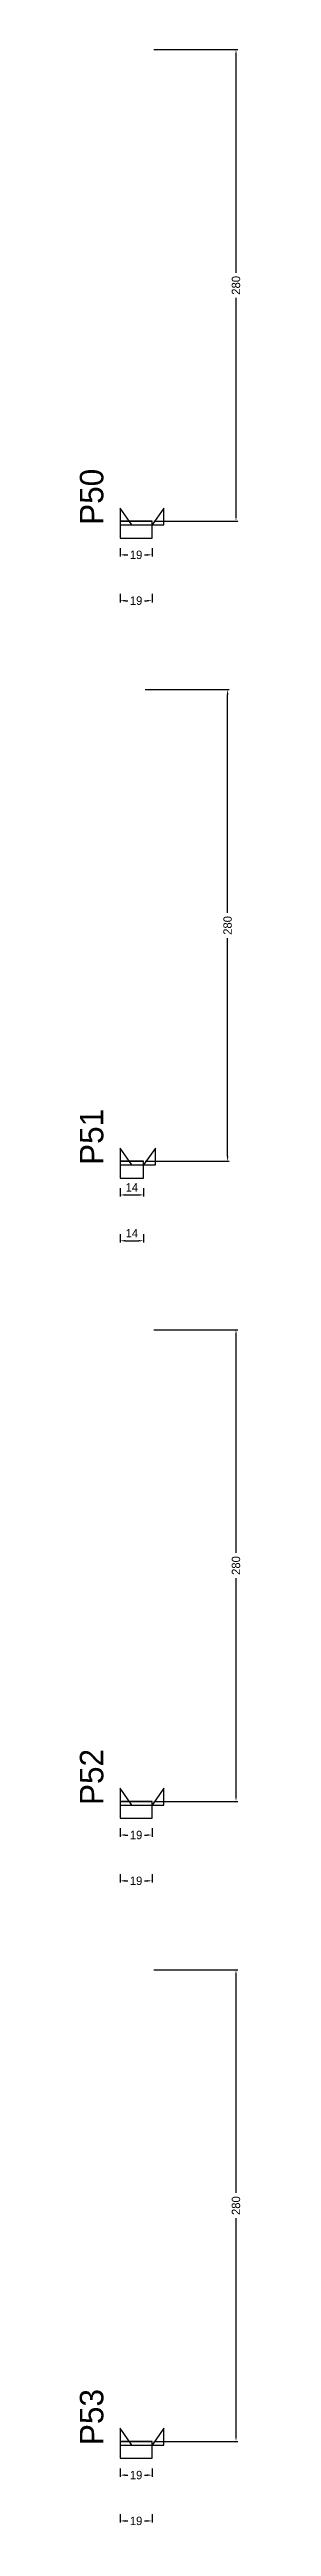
# Model space of a CAD drawing. Header units: centimetres. Extents: x -10500 to 4105, y -36866 to 295.
# Drawn here: x 3976 to 4072, y -19808 to -18338 of the extents above; entities that cross this region are included whole.
import ezdxf

# ---------------------------------------------------------------- set-up
doc = ezdxf.new("R2010")
doc.units = ezdxf.units.CM
for name, color, linetype in [('NOMENCLATURA', 7, 'Continuous'), ('SARR_2.2x10', 60, 'Continuous'), ('SARR_2.2x7', 40, 'Continuous')]:
    doc.layers.add(name, color=color, linetype=linetype)
doc.dimstyles.new('PAINEL-NOVA', dxfattribs={"dimtxt": 5, "dimasz": 3, "dimexe": 1, "dimexo": 1, "dimgap": 1, "dimtad": 1, "dimcen": 2.5, "dimazin": 3, "dimtfac": 1, "dimtmove": 0, "dimatfit": 3})

msp = doc.modelspace()

# ---------------------------------------------------------------- texts
at = {"layer": 'NOMENCLATURA'}
for s, p in [('P50', (3990, -18620)), ('P51', (3990, -19000)), ('P52', (3990, -19380)), ('P53', (3990, -19760))]:
    msp.add_text(s, height=14, rotation=90, dxfattribs=at).set_placement(p)

# ---------------------------------------------------------------- blocks, each defined once
blk = doc.blocks.new('_CLOSEDFILLED')
at = {"color": 0, "linetype": 'BYBLOCK'}
blk.add_solid([(-1, 0.16), (0, 0), (-1, -0.16)], dxfattribs=at)
blk = doc.blocks.new('*D1373')
for p, q in [((4000, -19773.8), (4000, -19778.8)), ((4003, -19777.8), (4004.5, -19777.8)), ((4014.5, -19777.8), (4016, -19777.8)), ((4019, -19773.8), (4019, -19778.8))]:
    blk.add_line(p, q)
at = {"layer": 'Defpoints'}
for p in [(4000, -19772.8), (4000, -19777.8), (4019, -19772.8)]:
    blk.add_point(p, dxfattribs=at)
at = {"layer": 'SARR_2.2x10', "xscale": 3, "yscale": 3, "rotation": 180}
blk.add_blockref('_CLOSEDFILLED', (4000, -19777.8), dxfattribs=at)
at = {"layer": 'SARR_2.2x10', "xscale": 3, "yscale": 3}
blk.add_blockref('_CLOSEDFILLED', (4019, -19777.8), dxfattribs=at)
at = {"layer": 'SARR_2.2x10', "insert": (4009.5, -19777.8), "char_height": 5, "attachment_point": 5}
blk.add_mtext('19', dxfattribs=at)
blk = doc.blocks.new('*D1374')
for p, q in [((4020, -19477.8), (4070, -19477.8)), ((4069, -19610.3), (4069, -19480.8)), ((4069, -19754.8), (4069, -19625.3)), ((4020, -19757.8), (4070, -19757.8))]:
    blk.add_line(p, q)
at = {"layer": 'Defpoints'}
for p in [(4019, -19477.8), (4019, -19757.8), (4069, -19757.8)]:
    blk.add_point(p, dxfattribs=at)
at = {"layer": 'SARR_2.2x10', "xscale": 3, "yscale": 3}
for p, rotation in [((4069, -19477.8), 90), ((4069, -19757.8), 270)]:
    blk.add_blockref('_CLOSEDFILLED', p, dxfattribs=dict(at, rotation=rotation))
at = {"layer": 'SARR_2.2x10', "insert": (4069, -19617.8), "char_height": 5, "attachment_point": 5, "rotation": 90}
blk.add_mtext('280', dxfattribs=at)
blk = doc.blocks.new('*D1375')
for p, q in [((4020, -19477.8), (4070, -19477.8)), ((4069, -19610.3), (4069, -19480.8)), ((4069, -19754.8), (4069, -19625.3)), ((4020, -19757.8), (4070, -19757.8))]:
    blk.add_line(p, q)
at = {"layer": 'Defpoints'}
for p in [(4019, -19477.8), (4019, -19757.8), (4069, -19757.8)]:
    blk.add_point(p, dxfattribs=at)
at = {"layer": 'SARR_2.2x10', "xscale": 3, "yscale": 3}
for p, rotation in [((4069, -19477.8), 90), ((4069, -19757.8), 270)]:
    blk.add_blockref('_CLOSEDFILLED', p, dxfattribs=dict(at, rotation=rotation))
at = {"layer": 'SARR_2.2x10', "insert": (4069, -19617.8), "char_height": 5, "attachment_point": 5, "rotation": 90}
blk.add_mtext('280', dxfattribs=at)
blk = doc.blocks.new('*D1376')
for p, q in [((4020, -19477.8), (4070, -19477.8)), ((4069, -19610.3), (4069, -19480.8)), ((4069, -19754.8), (4069, -19625.3)), ((4020, -19757.8), (4070, -19757.8))]:
    blk.add_line(p, q)
at = {"layer": 'Defpoints'}
for p in [(4019, -19477.8), (4019, -19757.8), (4069, -19757.8)]:
    blk.add_point(p, dxfattribs=at)
at = {"layer": 'SARR_2.2x10', "xscale": 3, "yscale": 3}
for p, rotation in [((4069, -19477.8), 90), ((4069, -19757.8), 270)]:
    blk.add_blockref('_CLOSEDFILLED', p, dxfattribs=dict(at, rotation=rotation))
at = {"layer": 'SARR_2.2x10', "insert": (4069, -19617.8), "char_height": 5, "attachment_point": 5, "rotation": 90}
blk.add_mtext('280', dxfattribs=at)
blk = doc.blocks.new('*D1377')
for p, q in [((4020, -19477.8), (4070, -19477.8)), ((4069, -19610.3), (4069, -19480.8)), ((4069, -19754.8), (4069, -19625.3)), ((4020, -19757.8), (4070, -19757.8))]:
    blk.add_line(p, q)
at = {"layer": 'Defpoints'}
for p in [(4019, -19477.8), (4019, -19757.8), (4069, -19757.8)]:
    blk.add_point(p, dxfattribs=at)
at = {"layer": 'SARR_2.2x10', "xscale": 3, "yscale": 3}
for p, rotation in [((4069, -19477.8), 90), ((4069, -19757.8), 270)]:
    blk.add_blockref('_CLOSEDFILLED', p, dxfattribs=dict(at, rotation=rotation))
at = {"layer": 'SARR_2.2x10', "insert": (4069, -19617.8), "char_height": 5, "attachment_point": 5, "rotation": 90}
blk.add_mtext('280', dxfattribs=at)
blk = doc.blocks.new('*D1378')
for p, q in [((4000, -19801), (4000, -19806)), ((4003, -19805), (4004.5, -19805)), ((4014.5, -19805), (4016, -19805)), ((4019, -19801), (4019, -19806))]:
    blk.add_line(p, q)
at = {"layer": 'Defpoints'}
for p in [(4000, -19800), (4000, -19805), (4019, -19800)]:
    blk.add_point(p, dxfattribs=at)
at = {"layer": 'SARR_2.2x10', "xscale": 3, "yscale": 3, "rotation": 180}
blk.add_blockref('_CLOSEDFILLED', (4000, -19805), dxfattribs=at)
at = {"layer": 'SARR_2.2x10', "xscale": 3, "yscale": 3}
blk.add_blockref('_CLOSEDFILLED', (4019, -19805), dxfattribs=at)
at = {"layer": 'SARR_2.2x10', "insert": (4009.5, -19805), "char_height": 5, "attachment_point": 5}
blk.add_mtext('19', dxfattribs=at)
blk = doc.blocks.new('GRA-E')
at = {"layer": 'SARR_2.2x7'}
blk.add_lwpolyline([(0, 0), (7, 0), (0, 10)], close=True, dxfattribs=at)
blk = doc.blocks.new('GRA-D')
at = {"layer": 'SARR_2.2x7'}
blk.add_lwpolyline([(0, 0), (7, 0), (7, 10)], close=True, dxfattribs=at)
blk = doc.blocks.new('*D1347')
for p, q in [((4000, -19393.8), (4000, -19398.8)), ((4019, -19393.8), (4019, -19398.8)), ((4003, -19397.8), (4004.5, -19397.8)), ((4014.5, -19397.8), (4016, -19397.8))]:
    blk.add_line(p, q)
at = {"layer": 'Defpoints'}
for p in [(4000, -19392.8), (4019, -19392.8), (4000, -19397.8)]:
    blk.add_point(p, dxfattribs=at)
at = {"layer": 'SARR_2.2x10', "xscale": 3, "yscale": 3, "rotation": 180}
blk.add_blockref('_CLOSEDFILLED', (4000, -19397.8), dxfattribs=at)
at = {"layer": 'SARR_2.2x10', "xscale": 3, "yscale": 3}
blk.add_blockref('_CLOSEDFILLED', (4019, -19397.8), dxfattribs=at)
at = {"layer": 'SARR_2.2x10', "insert": (4009.5, -19397.8), "char_height": 5, "attachment_point": 5}
blk.add_mtext('19', dxfattribs=at)
blk = doc.blocks.new('*D1348')
for p, q in [((4020, -19097.8), (4070, -19097.8)), ((4069, -19230.3), (4069, -19100.8)), ((4069, -19374.8), (4069, -19245.3)), ((4020, -19377.8), (4070, -19377.8))]:
    blk.add_line(p, q)
at = {"layer": 'Defpoints'}
for p in [(4019, -19097.8), (4019, -19377.8), (4069, -19377.8)]:
    blk.add_point(p, dxfattribs=at)
at = {"layer": 'SARR_2.2x10', "xscale": 3, "yscale": 3}
for p, rotation in [((4069, -19097.8), 90), ((4069, -19377.8), 270)]:
    blk.add_blockref('_CLOSEDFILLED', p, dxfattribs=dict(at, rotation=rotation))
at = {"layer": 'SARR_2.2x10', "insert": (4069, -19237.8), "char_height": 5, "attachment_point": 5, "rotation": 90}
blk.add_mtext('280', dxfattribs=at)
blk = doc.blocks.new('*D1349')
for p, q in [((4020, -19097.8), (4070, -19097.8)), ((4069, -19230.3), (4069, -19100.8)), ((4069, -19374.8), (4069, -19245.3)), ((4020, -19377.8), (4070, -19377.8))]:
    blk.add_line(p, q)
at = {"layer": 'Defpoints'}
for p in [(4019, -19097.8), (4019, -19377.8), (4069, -19377.8)]:
    blk.add_point(p, dxfattribs=at)
at = {"layer": 'SARR_2.2x10', "xscale": 3, "yscale": 3}
for p, rotation in [((4069, -19097.8), 90), ((4069, -19377.8), 270)]:
    blk.add_blockref('_CLOSEDFILLED', p, dxfattribs=dict(at, rotation=rotation))
at = {"layer": 'SARR_2.2x10', "insert": (4069, -19237.8), "char_height": 5, "attachment_point": 5, "rotation": 90}
blk.add_mtext('280', dxfattribs=at)
blk = doc.blocks.new('*D1350')
for p, q in [((4020, -19097.8), (4070, -19097.8)), ((4069, -19230.3), (4069, -19100.8)), ((4069, -19374.8), (4069, -19245.3)), ((4020, -19377.8), (4070, -19377.8))]:
    blk.add_line(p, q)
at = {"layer": 'Defpoints'}
for p in [(4019, -19097.8), (4019, -19377.8), (4069, -19377.8)]:
    blk.add_point(p, dxfattribs=at)
at = {"layer": 'SARR_2.2x10', "xscale": 3, "yscale": 3}
for p, rotation in [((4069, -19097.8), 90), ((4069, -19377.8), 270)]:
    blk.add_blockref('_CLOSEDFILLED', p, dxfattribs=dict(at, rotation=rotation))
at = {"layer": 'SARR_2.2x10', "insert": (4069, -19237.8), "char_height": 5, "attachment_point": 5, "rotation": 90}
blk.add_mtext('280', dxfattribs=at)
blk = doc.blocks.new('*D1351')
for p, q in [((4020, -19097.8), (4070, -19097.8)), ((4069, -19230.3), (4069, -19100.8)), ((4069, -19374.8), (4069, -19245.3)), ((4020, -19377.8), (4070, -19377.8))]:
    blk.add_line(p, q)
at = {"layer": 'Defpoints'}
for p in [(4019, -19097.8), (4019, -19377.8), (4069, -19377.8)]:
    blk.add_point(p, dxfattribs=at)
at = {"layer": 'SARR_2.2x10', "xscale": 3, "yscale": 3}
for p, rotation in [((4069, -19097.8), 90), ((4069, -19377.8), 270)]:
    blk.add_blockref('_CLOSEDFILLED', p, dxfattribs=dict(at, rotation=rotation))
at = {"layer": 'SARR_2.2x10', "insert": (4069, -19237.8), "char_height": 5, "attachment_point": 5, "rotation": 90}
blk.add_mtext('280', dxfattribs=at)
blk = doc.blocks.new('*D1352')
for p, q in [((4000, -19421), (4000, -19426)), ((4003, -19425), (4004.5, -19425)), ((4014.5, -19425), (4016, -19425)), ((4019, -19421), (4019, -19426))]:
    blk.add_line(p, q)
at = {"layer": 'Defpoints'}
for p in [(4000, -19420), (4000, -19425), (4019, -19420)]:
    blk.add_point(p, dxfattribs=at)
at = {"layer": 'SARR_2.2x10', "xscale": 3, "yscale": 3, "rotation": 180}
blk.add_blockref('_CLOSEDFILLED', (4000, -19425), dxfattribs=at)
at = {"layer": 'SARR_2.2x10', "xscale": 3, "yscale": 3}
blk.add_blockref('_CLOSEDFILLED', (4019, -19425), dxfattribs=at)
at = {"layer": 'SARR_2.2x10', "insert": (4009.5, -19425), "char_height": 5, "attachment_point": 5}
blk.add_mtext('19', dxfattribs=at)
blk = doc.blocks.new('*D1321')
for p, q in [((4000, -19013.8), (4000, -19018.8)), ((4003, -19017.8), (4011, -19017.8)), ((4014, -19013.8), (4014, -19018.8))]:
    blk.add_line(p, q)
at = {"layer": 'Defpoints'}
for p in [(4000, -19012.8), (4014, -19012.8), (4000, -19017.8)]:
    blk.add_point(p, dxfattribs=at)
at = {"layer": 'SARR_2.2x10', "xscale": 3, "yscale": 3, "rotation": 180}
blk.add_blockref('_CLOSEDFILLED', (4000, -19017.8), dxfattribs=at)
at = {"layer": 'SARR_2.2x10', "xscale": 3, "yscale": 3}
blk.add_blockref('_CLOSEDFILLED', (4014, -19017.8), dxfattribs=at)
at = {"layer": 'SARR_2.2x10', "insert": (4007, -19013.3), "char_height": 5, "attachment_point": 5}
blk.add_mtext('14', dxfattribs=at)
blk = doc.blocks.new('*D1322')
for p, q in [((4015, -18717.8), (4065, -18717.8)), ((4064, -18850.3), (4064, -18720.8)), ((4064, -18994.8), (4064, -18865.3)), ((4015, -18997.8), (4065, -18997.8))]:
    blk.add_line(p, q)
at = {"layer": 'Defpoints'}
for p in [(4014, -18717.8), (4014, -18997.8), (4064, -18997.8)]:
    blk.add_point(p, dxfattribs=at)
at = {"layer": 'SARR_2.2x10', "xscale": 3, "yscale": 3}
for p, rotation in [((4064, -18717.8), 90), ((4064, -18997.8), 270)]:
    blk.add_blockref('_CLOSEDFILLED', p, dxfattribs=dict(at, rotation=rotation))
at = {"layer": 'SARR_2.2x10', "insert": (4064, -18857.8), "char_height": 5, "attachment_point": 5, "rotation": 90}
blk.add_mtext('280', dxfattribs=at)
blk = doc.blocks.new('*D1323')
for p, q in [((4015, -18717.8), (4065, -18717.8)), ((4064, -18850.3), (4064, -18720.8)), ((4064, -18994.8), (4064, -18865.3)), ((4015, -18997.8), (4065, -18997.8))]:
    blk.add_line(p, q)
at = {"layer": 'Defpoints'}
for p in [(4014, -18717.8), (4014, -18997.8), (4064, -18997.8)]:
    blk.add_point(p, dxfattribs=at)
at = {"layer": 'SARR_2.2x10', "xscale": 3, "yscale": 3}
for p, rotation in [((4064, -18717.8), 90), ((4064, -18997.8), 270)]:
    blk.add_blockref('_CLOSEDFILLED', p, dxfattribs=dict(at, rotation=rotation))
at = {"layer": 'SARR_2.2x10', "insert": (4064, -18857.8), "char_height": 5, "attachment_point": 5, "rotation": 90}
blk.add_mtext('280', dxfattribs=at)
blk = doc.blocks.new('*D1324')
for p, q in [((4015, -18717.8), (4065, -18717.8)), ((4064, -18850.3), (4064, -18720.8)), ((4064, -18994.8), (4064, -18865.3)), ((4015, -18997.8), (4065, -18997.8))]:
    blk.add_line(p, q)
at = {"layer": 'Defpoints'}
for p in [(4014, -18717.8), (4014, -18997.8), (4064, -18997.8)]:
    blk.add_point(p, dxfattribs=at)
at = {"layer": 'SARR_2.2x10', "xscale": 3, "yscale": 3}
for p, rotation in [((4064, -18717.8), 90), ((4064, -18997.8), 270)]:
    blk.add_blockref('_CLOSEDFILLED', p, dxfattribs=dict(at, rotation=rotation))
at = {"layer": 'SARR_2.2x10', "insert": (4064, -18857.8), "char_height": 5, "attachment_point": 5, "rotation": 90}
blk.add_mtext('280', dxfattribs=at)
blk = doc.blocks.new('*D1325')
for p, q in [((4015, -18717.8), (4065, -18717.8)), ((4064, -18850.3), (4064, -18720.8)), ((4064, -18994.8), (4064, -18865.3)), ((4015, -18997.8), (4065, -18997.8))]:
    blk.add_line(p, q)
at = {"layer": 'Defpoints'}
for p in [(4014, -18717.8), (4014, -18997.8), (4064, -18997.8)]:
    blk.add_point(p, dxfattribs=at)
at = {"layer": 'SARR_2.2x10', "xscale": 3, "yscale": 3}
for p, rotation in [((4064, -18717.8), 90), ((4064, -18997.8), 270)]:
    blk.add_blockref('_CLOSEDFILLED', p, dxfattribs=dict(at, rotation=rotation))
at = {"layer": 'SARR_2.2x10', "insert": (4064, -18857.8), "char_height": 5, "attachment_point": 5, "rotation": 90}
blk.add_mtext('280', dxfattribs=at)
blk = doc.blocks.new('*D1326')
for p, q in [((4000, -19041), (4000, -19046)), ((4014, -19041), (4014, -19046)), ((4003, -19045), (4011, -19045))]:
    blk.add_line(p, q)
at = {"layer": 'Defpoints'}
for p in [(4000, -19040), (4014, -19040), (4000, -19045)]:
    blk.add_point(p, dxfattribs=at)
at = {"layer": 'SARR_2.2x10', "xscale": 3, "yscale": 3, "rotation": 180}
blk.add_blockref('_CLOSEDFILLED', (4000, -19045), dxfattribs=at)
at = {"layer": 'SARR_2.2x10', "xscale": 3, "yscale": 3}
blk.add_blockref('_CLOSEDFILLED', (4014, -19045), dxfattribs=at)
at = {"layer": 'SARR_2.2x10', "insert": (4007, -19040.5), "char_height": 5, "attachment_point": 5}
blk.add_mtext('14', dxfattribs=at)
blk = doc.blocks.new('*D1295')
for p, q in [((4000, -18633.8), (4000, -18638.8)), ((4003, -18637.8), (4004.5, -18637.8)), ((4014.5, -18637.8), (4016, -18637.8)), ((4019, -18633.8), (4019, -18638.8))]:
    blk.add_line(p, q)
at = {"layer": 'Defpoints'}
for p in [(4000, -18632.8), (4000, -18637.8), (4019, -18632.8)]:
    blk.add_point(p, dxfattribs=at)
at = {"layer": 'SARR_2.2x10', "xscale": 3, "yscale": 3, "rotation": 180}
blk.add_blockref('_CLOSEDFILLED', (4000, -18637.8), dxfattribs=at)
at = {"layer": 'SARR_2.2x10', "xscale": 3, "yscale": 3}
blk.add_blockref('_CLOSEDFILLED', (4019, -18637.8), dxfattribs=at)
at = {"layer": 'SARR_2.2x10', "insert": (4009.5, -18637.8), "char_height": 5, "attachment_point": 5}
blk.add_mtext('19', dxfattribs=at)
blk = doc.blocks.new('*D1296')
for p, q in [((4020, -18337.8), (4070, -18337.8)), ((4069, -18470.3), (4069, -18340.8)), ((4069, -18614.8), (4069, -18485.3)), ((4020, -18617.8), (4070, -18617.8))]:
    blk.add_line(p, q)
at = {"layer": 'Defpoints'}
for p in [(4019, -18337.8), (4019, -18617.8), (4069, -18617.8)]:
    blk.add_point(p, dxfattribs=at)
at = {"layer": 'SARR_2.2x10', "xscale": 3, "yscale": 3}
for p, rotation in [((4069, -18337.8), 90), ((4069, -18617.8), 270)]:
    blk.add_blockref('_CLOSEDFILLED', p, dxfattribs=dict(at, rotation=rotation))
at = {"layer": 'SARR_2.2x10', "insert": (4069, -18477.8), "char_height": 5, "attachment_point": 5, "rotation": 90}
blk.add_mtext('280', dxfattribs=at)
blk = doc.blocks.new('*D1297')
for p, q in [((4020, -18337.8), (4070, -18337.8)), ((4069, -18470.3), (4069, -18340.8)), ((4069, -18614.8), (4069, -18485.3)), ((4020, -18617.8), (4070, -18617.8))]:
    blk.add_line(p, q)
at = {"layer": 'Defpoints'}
for p in [(4019, -18337.8), (4019, -18617.8), (4069, -18617.8)]:
    blk.add_point(p, dxfattribs=at)
at = {"layer": 'SARR_2.2x10', "xscale": 3, "yscale": 3}
for p, rotation in [((4069, -18337.8), 90), ((4069, -18617.8), 270)]:
    blk.add_blockref('_CLOSEDFILLED', p, dxfattribs=dict(at, rotation=rotation))
at = {"layer": 'SARR_2.2x10', "insert": (4069, -18477.8), "char_height": 5, "attachment_point": 5, "rotation": 90}
blk.add_mtext('280', dxfattribs=at)
blk = doc.blocks.new('*D1298')
for p, q in [((4020, -18337.8), (4070, -18337.8)), ((4069, -18470.3), (4069, -18340.8)), ((4069, -18614.8), (4069, -18485.3)), ((4020, -18617.8), (4070, -18617.8))]:
    blk.add_line(p, q)
at = {"layer": 'Defpoints'}
for p in [(4019, -18337.8), (4019, -18617.8), (4069, -18617.8)]:
    blk.add_point(p, dxfattribs=at)
at = {"layer": 'SARR_2.2x10', "xscale": 3, "yscale": 3}
for p, rotation in [((4069, -18337.8), 90), ((4069, -18617.8), 270)]:
    blk.add_blockref('_CLOSEDFILLED', p, dxfattribs=dict(at, rotation=rotation))
at = {"layer": 'SARR_2.2x10', "insert": (4069, -18477.8), "char_height": 5, "attachment_point": 5, "rotation": 90}
blk.add_mtext('280', dxfattribs=at)
blk = doc.blocks.new('*D1299')
for p, q in [((4020, -18337.8), (4070, -18337.8)), ((4069, -18470.3), (4069, -18340.8)), ((4069, -18614.8), (4069, -18485.3)), ((4020, -18617.8), (4070, -18617.8))]:
    blk.add_line(p, q)
at = {"layer": 'Defpoints'}
for p in [(4019, -18337.8), (4019, -18617.8), (4069, -18617.8)]:
    blk.add_point(p, dxfattribs=at)
at = {"layer": 'SARR_2.2x10', "xscale": 3, "yscale": 3}
for p, rotation in [((4069, -18337.8), 90), ((4069, -18617.8), 270)]:
    blk.add_blockref('_CLOSEDFILLED', p, dxfattribs=dict(at, rotation=rotation))
at = {"layer": 'SARR_2.2x10', "insert": (4069, -18477.8), "char_height": 5, "attachment_point": 5, "rotation": 90}
blk.add_mtext('280', dxfattribs=at)
blk = doc.blocks.new('*D1300')
for p, q in [((4000, -18661), (4000, -18666)), ((4003, -18665), (4004.5, -18665)), ((4014.5, -18665), (4016, -18665)), ((4019, -18661), (4019, -18666))]:
    blk.add_line(p, q)
at = {"layer": 'Defpoints'}
for p in [(4000, -18660), (4019, -18660), (4000, -18665)]:
    blk.add_point(p, dxfattribs=at)
at = {"layer": 'SARR_2.2x10', "xscale": 3, "yscale": 3, "rotation": 180}
blk.add_blockref('_CLOSEDFILLED', (4000, -18665), dxfattribs=at)
at = {"layer": 'SARR_2.2x10', "xscale": 3, "yscale": 3}
blk.add_blockref('_CLOSEDFILLED', (4019, -18665), dxfattribs=at)
at = {"layer": 'SARR_2.2x10', "insert": (4009.5, -18665), "char_height": 5, "attachment_point": 5}
blk.add_mtext('19', dxfattribs=at)

# ---------------------------------------------------------------- dimensions: what is measured, and where the dimension line sits
at = {"layer": 'SARR_2.2x10'}
for base, p1, p2, picture, middle in [((4069, -18617.8), (4019, -18617.8), (4019, -18337.8), '*D1296', (4069, -18477.8)), ((4069, -18617.8), (4019, -18617.8), (4019, -18337.8), '*D1297', (4069, -18477.8)), ((4069, -18617.8), (4019, -18617.8), (4019, -18337.8), '*D1298', (4069, -18477.8)), ((4069, -18617.8), (4019, -18617.8), (4019, -18337.8), '*D1299', (4069, -18477.8)), ((4064, -18997.8), (4014, -18997.8), (4014, -18717.8), '*D1322', (4064, -18857.8)), ((4064, -18997.8), (4014, -18997.8), (4014, -18717.8), '*D1323', (4064, -18857.8)), ((4064, -18997.8), (4014, -18997.8), (4014, -18717.8), '*D1324', (4064, -18857.8)), ((4064, -18997.8), (4014, -18997.8), (4014, -18717.8), '*D1325', (4064, -18857.8)), ((4069, -19377.8), (4019, -19377.8), (4019, -19097.8), '*D1348', (4069, -19237.8)), ((4069, -19377.8), (4019, -19377.8), (4019, -19097.8), '*D1349', (4069, -19237.8)), ((4069, -19377.8), (4019, -19377.8), (4019, -19097.8), '*D1350', (4069, -19237.8)), ((4069, -19377.8), (4019, -19377.8), (4019, -19097.8), '*D1351', (4069, -19237.8)), ((4069, -19757.8), (4019, -19757.8), (4019, -19477.8), '*D1374', (4069, -19617.8)), ((4069, -19757.8), (4019, -19757.8), (4019, -19477.8), '*D1375', (4069, -19617.8)), ((4069, -19757.8), (4019, -19757.8), (4019, -19477.8), '*D1376', (4069, -19617.8)), ((4069, -19757.8), (4019, -19757.8), (4019, -19477.8), '*D1377', (4069, -19617.8))]:
    dim = msp.add_linear_dim(base=base, p1=p1, p2=p2, angle=90, dimstyle='PAINEL-NOVA', dxfattribs=at)
    dim.commit()
    dim.dimension.update_dxf_attribs({"geometry": picture, "text_midpoint": middle})
for base, p1, p2, picture, middle in [((4000, -18637.8), (4000, -18632.8), (4019, -18632.8), '*D1295', (4009.5, -18637.8)), ((4000, -18665), (4000, -18660), (4019, -18660), '*D1300', (4009.5, -18665)), ((4000, -19017.8), (4000, -19012.8), (4014, -19012.8), '*D1321', (4007, -19013.3)), ((4000, -19045), (4000, -19040), (4014, -19040), '*D1326', (4007, -19040.5)), ((4000, -19397.8), (4000, -19392.8), (4019, -19392.8), '*D1347', (4009.5, -19397.8)), ((4000, -19425), (4000, -19420), (4019, -19420), '*D1352', (4009.5, -19425)), ((4000, -19777.8), (4000, -19772.8), (4019, -19772.8), '*D1373', (4009.5, -19777.8)), ((4000, -19805), (4000, -19800), (4019, -19800), '*D1378', (4009.5, -19805))]:
    dim = msp.add_linear_dim(base=base, p1=p1, p2=p2, dimstyle='PAINEL-NOVA', dxfattribs=at)
    dim.commit()
    dim.dimension.update_dxf_attribs({"geometry": picture, "text_midpoint": middle})

# ---------------------------------------------------------------- linework, layer by layer
at = {"layer": 'SARR_2.2x10'}
for p, q in [((4019, -18617.8), (4000, -18617.8)), ((4000, -18617.8), (4000, -18627.8)), ((4000, -18627.8), (4019, -18627.8)), ((4019, -18627.8), (4019, -18617.8)), ((4014, -18997.8), (4000, -18997.8)), ((4000, -18997.8), (4000, -19007.8)), ((4014, -19007.8), (4014, -18997.8)), ((4000, -19007.8), (4014, -19007.8)), ((4019, -19377.8), (4000, -19377.8)), ((4000, -19377.8), (4000, -19387.8)), ((4019, -19387.8), (4019, -19377.8)), ((4000, -19387.8), (4019, -19387.8)), ((4019, -19757.8), (4000, -19757.8)), ((4000, -19757.8), (4000, -19767.8)), ((4019, -19767.8), (4019, -19757.8)), ((4000, -19767.8), (4019, -19767.8))]:
    msp.add_line(p, q, dxfattribs=at)
at = {"layer": 'SARR_2.2x7'}
for p, q in [((4019, -18617.8), (4000, -18617.8)), ((4000, -18617.8), (4000, -18620)), ((4000, -18617.8), (4007, -18617.8)), ((4000, -18617.8), (4007, -18617.8)), ((4000, -18617.8), (4007, -18617.8)), ((4000, -18617.8), (4007, -18617.8)), ((4000, -18620), (4019, -18620)), ((4007, -18617.8), (4019, -18617.8)), ((4007, -18617.8), (4019, -18617.8)), ((4007, -18617.8), (4019, -18617.8)), ((4007, -18617.8), (4019, -18617.8)), ((4019, -18620), (4019, -18617.8)), ((4014, -18997.8), (4000, -18997.8)), ((4000, -18997.8), (4000, -19000)), ((4000, -18997.8), (4007, -18997.8)), ((4000, -18997.8), (4007, -18997.8)), ((4000, -18997.8), (4007, -18997.8)), ((4000, -18997.8), (4007, -18997.8)), ((4007, -18997.8), (4014, -18997.8)), ((4007, -18997.8), (4014, -18997.8)), ((4007, -18997.8), (4014, -18997.8)), ((4007, -18997.8), (4014, -18997.8)), ((4014, -19000), (4014, -18997.8)), ((4000, -19000), (4014, -19000)), ((4019, -19377.8), (4000, -19377.8)), ((4000, -19377.8), (4000, -19380)), ((4000, -19377.8), (4007, -19377.8)), ((4000, -19377.8), (4007, -19377.8)), ((4000, -19377.8), (4007, -19377.8)), ((4000, -19377.8), (4007, -19377.8)), ((4000, -19380), (4019, -19380)), ((4007, -19377.8), (4019, -19377.8)), ((4007, -19377.8), (4019, -19377.8)), ((4007, -19377.8), (4019, -19377.8)), ((4007, -19377.8), (4019, -19377.8)), ((4019, -19380), (4019, -19377.8)), ((4019, -19757.8), (4000, -19757.8)), ((4000, -19757.8), (4000, -19760)), ((4000, -19757.8), (4007, -19757.8)), ((4000, -19757.8), (4007, -19757.8)), ((4000, -19757.8), (4007, -19757.8)), ((4000, -19757.8), (4007, -19757.8)), ((4000, -19760), (4019, -19760)), ((4007, -19757.8), (4019, -19757.8)), ((4007, -19757.8), (4019, -19757.8)), ((4007, -19757.8), (4019, -19757.8)), ((4007, -19757.8), (4019, -19757.8)), ((4019, -19760), (4019, -19757.8))]:
    msp.add_line(p, q, dxfattribs=at)

# ---------------------------------------------------------------- block references
for name, p in [('GRA-E', (4000, -18620)), ('GRA-D', (4019, -18620)), ('GRA-E', (4000, -19000)), ('GRA-D', (4014, -19000)), ('GRA-E', (4000, -19380)), ('GRA-D', (4019, -19380)), ('GRA-E', (4000, -19760)), ('GRA-D', (4019, -19760))]:
    msp.add_blockref(name, p, dxfattribs=at)

msp.set_redraw_order([(e.dxf.handle, doc.entitydb.next_handle()) for e in msp.query("TEXT MTEXT ATTDEF DIMENSION ARC_DIMENSION")])  # texts and dimensions are drawn at this point

doc.saveas('drawing.dxf')
